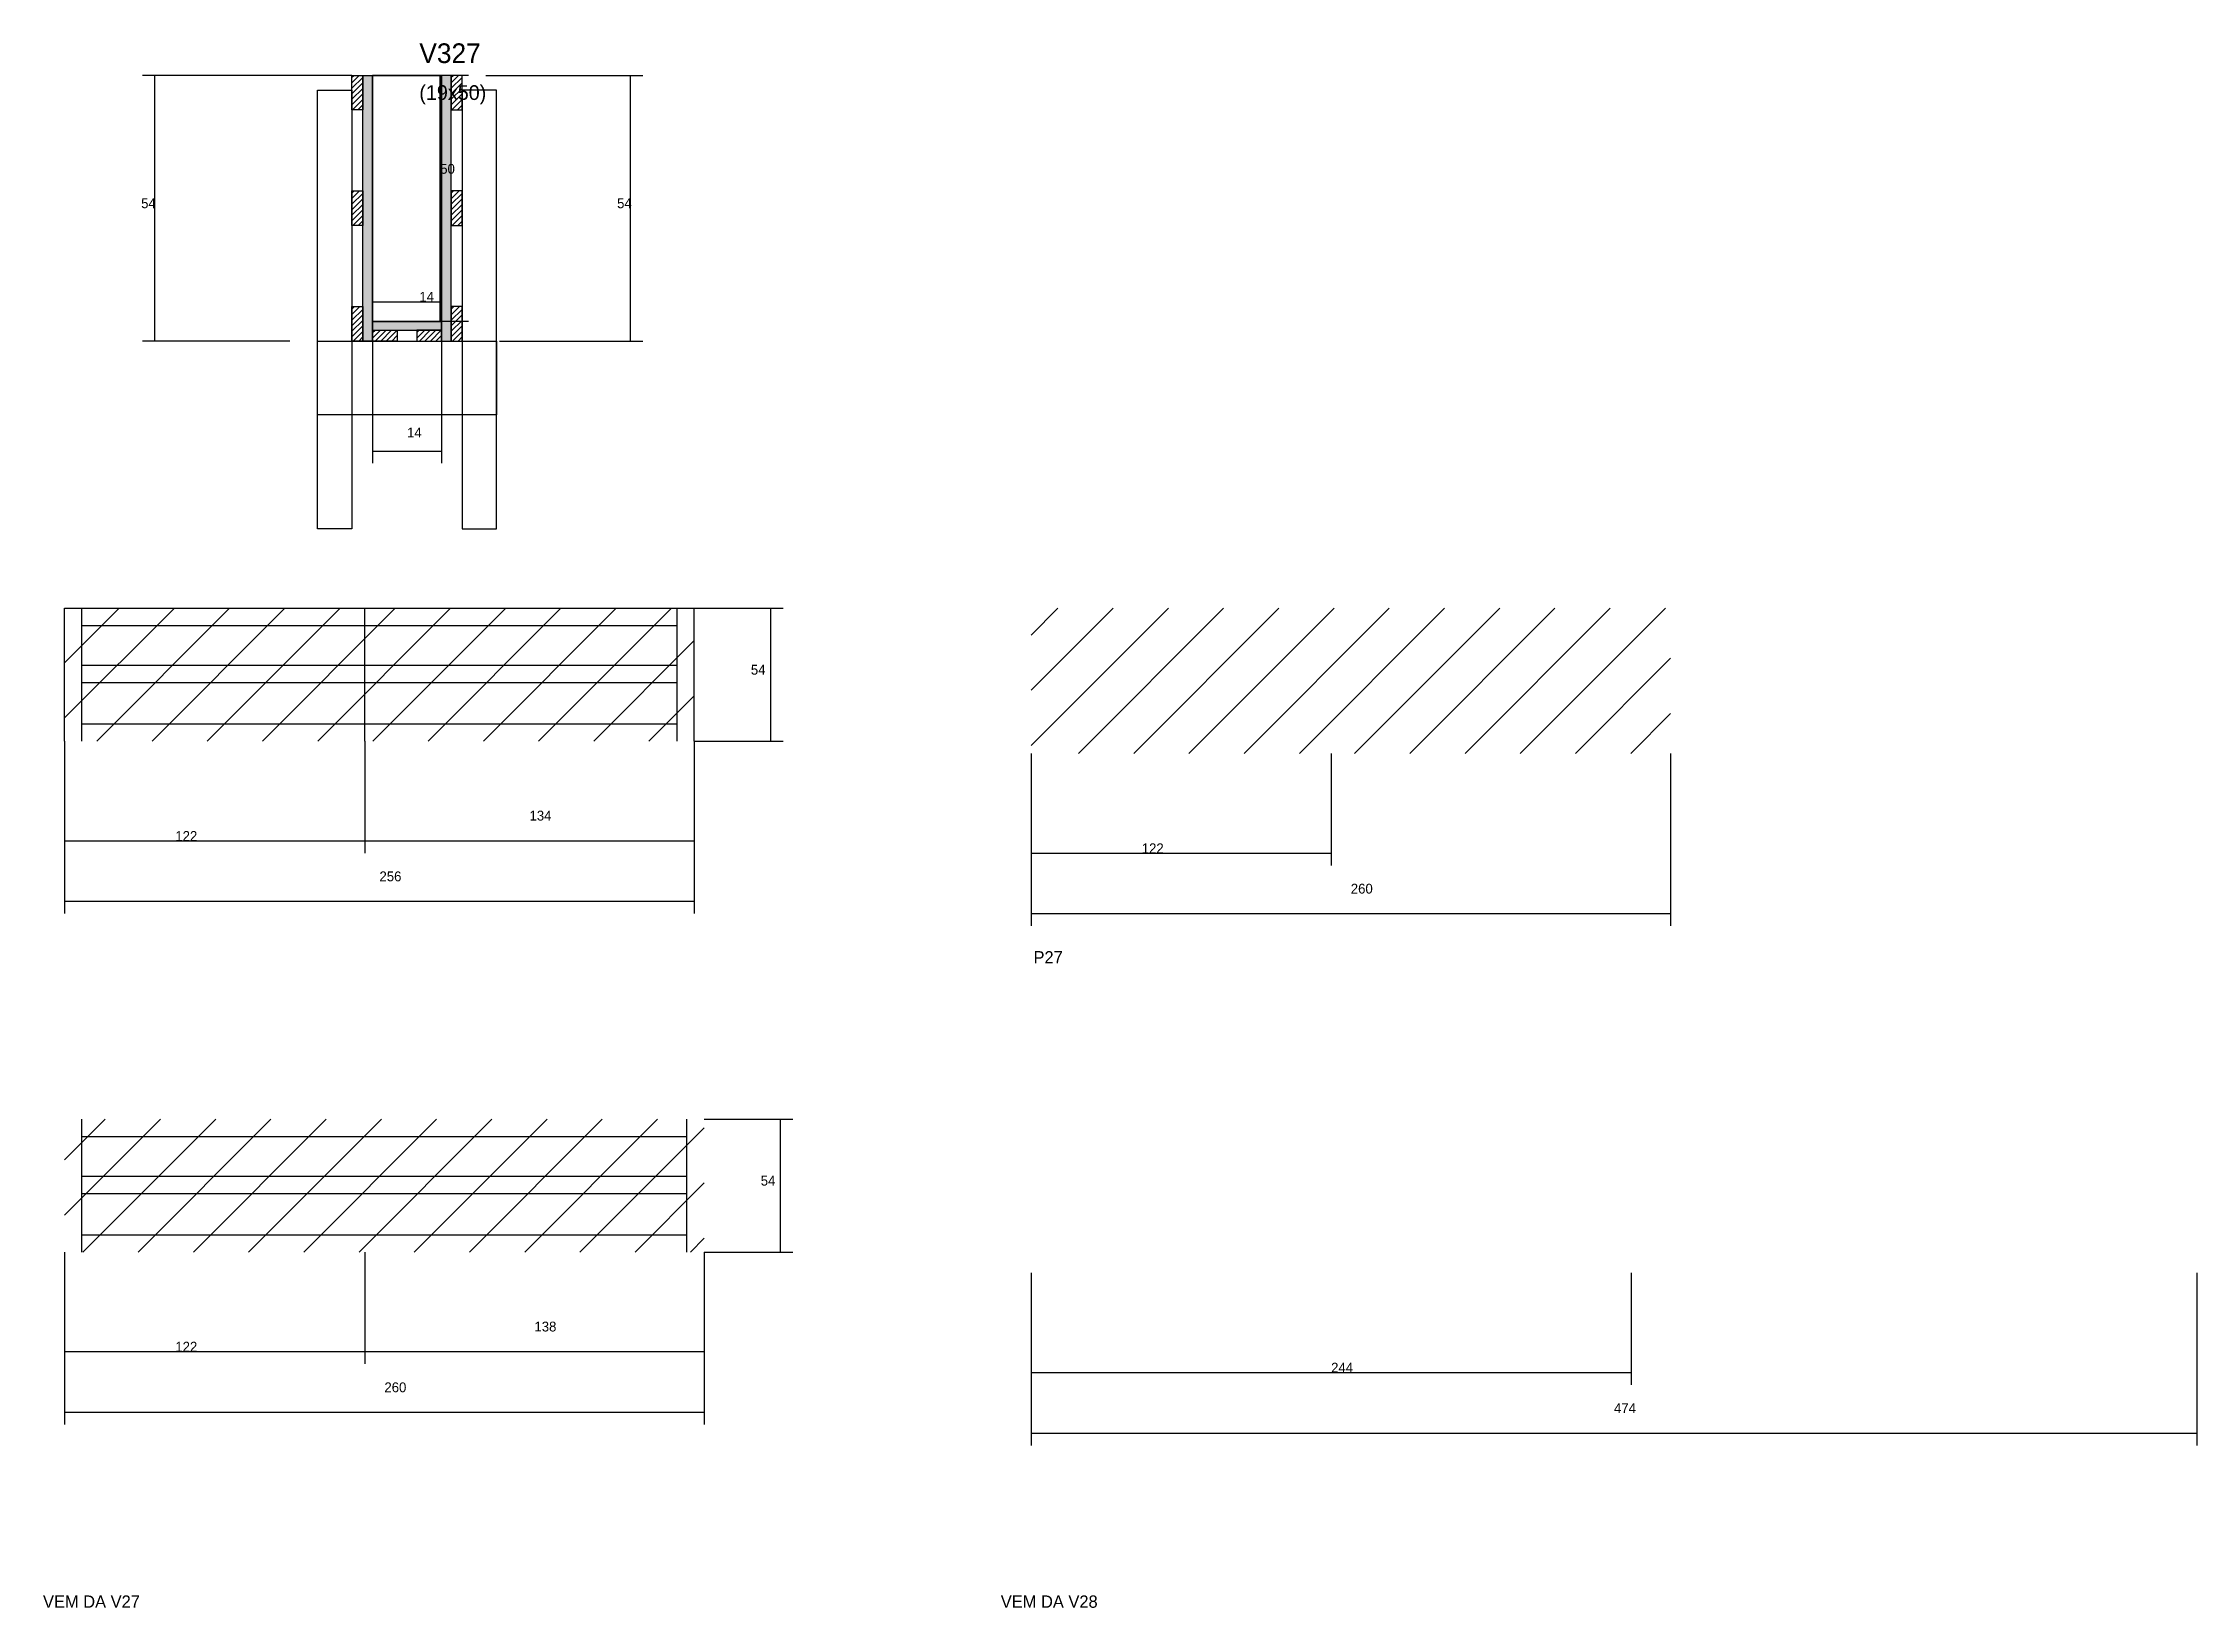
# Model space of a CAD drawing. Header units: metres. Extents: x -2848 to 21926, y -45195 to 1016.
# Drawn here: x 4647 to 5523, y -5023 to -4387 of the extents above; entities that cross this region are included whole.
import ezdxf

# ---------------------------------------------------------------- set-up
doc = ezdxf.new("R2010")
doc.units = ezdxf.units.M
for name, color, linetype in [('CONCRETO', 251, 'Continuous'), ('COTA', 4, 'Continuous'), ('Cota Seção (2x)', 4, 'Continuous'), ('Hachura', 253, 'Continuous'), ('Madeira', 126, 'Continuous'), ('NOMENCLATURA', 7, 'Continuous'), ('Painéis', 200, 'Continuous'), ('REAPROVEITAMENTO', 251, 'Continuous'), ('SARR_2.2x7', 40, 'Continuous'), ('SARR_3.5x7', 81, 'Continuous'), ('Texto Seção', 7, 'Continuous')]:
    doc.layers.add(name, color=color, linetype=linetype)

msp = doc.modelspace()

# ---------------------------------------------------------------- texts
at = {"layer": 'COTA'}
for s, p in [('54', (4686.9, -4454)), ('54', (4880.4, -4454)), ('14', (4795, -4547.2)), ('54', (4934.8, -4643.6)), ('134', (4844.8, -4702.9)), ('122', (4700.8, -4711.2)), ('122', (5093.7, -4716.2)), ('256', (4783.8, -4727.6)), ('260', (5178.7, -4732.6)), ('54', (4938.8, -4851.3)), ('138', (4846.8, -4910.6)), ('122', (4700.8, -4918.8)), ('244', (5170.7, -4927.3)), ('260', (4785.8, -4935.3)), ('474', (5285.7, -4943.8))]:
    msp.add_text(s, height=4, dxfattribs=at).set_placement(p)
at = {"layer": 'Cota Seção (2x)'}
for s, p in [('50', (4808.5, -4440)), ('14', (4800, -4492))]:
    msp.add_text(s, height=4, dxfattribs=at).set_placement(p)
at = {"layer": 'NOMENCLATURA'}
msp.add_text('P27', height=5, dxfattribs=at).set_placement((5049.7, -4761))
at = {"layer": 'Texto Seção'}
for s, height, p in [('V327', 8, (4800, -4395)), ('(19x50)', 6, (4800, -4410)), ('VEM DA V27', 5, (4647, -5022.9)), ('VEM DA V28', 5, (5036.4, -5022.9))]:
    msp.add_text(s, height=height, dxfattribs=at).set_placement(p)

# ---------------------------------------------------------------- hatches: boundary and pattern name
at = {"layer": 'Hachura'}
h = msp.add_hatch(dxfattribs=at)
h.set_pattern_fill('ANSI31', scale=0.5)
h.paths.add_polyline_path([(4777, -4414), (4772.6, -4414), (4772.6, -4414), (4772.6, -4400), (4772.6, -4400), (4777, -4400), (4777, -4400), (4777, -4414)])
h = msp.add_hatch(color=8, dxfattribs=at)
h.dxf.hatch_style = 1
h.paths.add_polyline_path([(4781, -4400), (4777, -4400), (4777, -4400), (4777, -4508), (4777, -4508), (4781, -4508), (4781, -4508), (4781, -4400)])
h = msp.add_hatch(color=8, dxfattribs=at)
h.dxf.hatch_style = 1
h.paths.add_polyline_path([(4813, -4400), (4809, -4400), (4809, -4400), (4809, -4508), (4809, -4508), (4813, -4508), (4813, -4508), (4813, -4400)])
h = msp.add_hatch(dxfattribs=at)
h.set_pattern_fill('ANSI31', scale=0.5)
h.paths.add_polyline_path([(4813, -4414), (4817.4, -4414), (4817.4, -4414), (4817.4, -4400), (4817.4, -4400), (4813, -4400), (4813, -4400), (4813, -4414)])
h = msp.add_hatch(dxfattribs=at)
h.set_pattern_fill('ANSI31', scale=0.5)
h.paths.add_polyline_path([(4777, -4461), (4772.6, -4461), (4772.6, -4461), (4772.6, -4447), (4772.6, -4447), (4777, -4447), (4777, -4447), (4777, -4461)])
h = msp.add_hatch(dxfattribs=at)
h.set_pattern_fill('ANSI31', scale=0.5)
h.paths.add_polyline_path([(4813, -4461), (4817.4, -4461), (4817.4, -4461), (4817.4, -4447), (4817.4, -4447), (4813, -4447), (4813, -4447), (4813, -4461)])
h = msp.add_hatch(dxfattribs=at)
h.set_pattern_fill('ANSI31', scale=0.5)
h.paths.add_polyline_path([(4777, -4508), (4772.6, -4508), (4772.6, -4508), (4772.6, -4494), (4772.6, -4494), (4777, -4494), (4777, -4494), (4777, -4508)])
h = msp.add_hatch(color=8, dxfattribs=at)
h.dxf.hatch_style = 1
h.paths.add_polyline_path([(4809, -4503.6), (4809, -4500), (4809, -4500), (4781, -4500), (4781, -4500), (4781, -4503.6), (4781, -4503.6), (4809, -4503.6)])
h = msp.add_hatch(dxfattribs=at)
h.set_pattern_fill('ANSI31', scale=0.5)
h.paths.add_polyline_path([(4813, -4508), (4817.4, -4508), (4817.4, -4508), (4817.4, -4494), (4817.4, -4494), (4813, -4494), (4813, -4494), (4813, -4508)])
h = msp.add_hatch(dxfattribs=at)
h.set_pattern_fill('ANSI31', scale=0.5)
h.paths.add_polyline_path([(4781, -4508), (4781, -4503.6), (4781, -4503.6), (4791, -4503.6), (4791, -4503.6), (4791, -4508), (4791, -4508), (4781, -4508)])
h = msp.add_hatch(dxfattribs=at)
h.set_pattern_fill('ANSI31', scale=0.5)
h.paths.add_polyline_path([(4809, -4508), (4809, -4503.6), (4809, -4503.6), (4799, -4503.6), (4799, -4503.6), (4799, -4508), (4799, -4508), (4809, -4508)])
at = {"layer": 'REAPROVEITAMENTO'}
h = msp.add_hatch(dxfattribs=at)
h.set_pattern_fill('ANSI31', scale=5)
h.paths.add_polyline_path([(4911.8, -4670.6), (4911.8, -4616.6), (4911.8, -4616.6), (4655.8, -4616.6), (4655.8, -4616.6), (4655.8, -4670.6), (4655.8, -4670.6), (4911.8, -4670.6)])
h = msp.add_hatch(dxfattribs=at)
h.set_pattern_fill('ANSI31', scale=5)
h.paths.add_polyline_path([(5308.7, -4675.6), (5308.7, -4616.6), (5308.7, -4616.6), (5048.7, -4616.6), (5048.7, -4616.6), (5048.7, -4675.6), (5048.7, -4675.6), (5308.7, -4675.6)])
h = msp.add_hatch(dxfattribs=at)
h.set_pattern_fill('ANSI31', scale=5)
h.paths.add_polyline_path([(4915.8, -4878.3), (4915.8, -4824.3), (4915.8, -4824.3), (4655.8, -4824.3), (4655.8, -4824.3), (4655.8, -4878.3), (4655.8, -4878.3), (4915.8, -4878.3)])

# ---------------------------------------------------------------- linework, layer by layer
at = {"layer": 'CONCRETO'}
for points in [[(4781, -4400), (4781, -4400), (4809, -4400), (4809, -4428), (4809, -4428), (4809, -4500), (4781, -4500), (4781, -4400)], [(4781, -4500), (4809, -4500), (4809, -4400), (4781, -4400)]]:
    msp.add_lwpolyline(points, close=True, dxfattribs=at)
at = {"layer": 'COTA'}
for p, q in [((4772.6, -4400), (4687.4, -4400)), ((4692.4, -4508), (4692.4, -4400)), ((4827, -4400), (4890.9, -4400)), ((4885.9, -4508), (4885.9, -4400)), ((4747.4, -4508), (4687.4, -4508)), ((4781, -4508), (4781, -4557.7)), ((4809, -4508), (4809, -4557.7)), ((4832.6, -4508), (4890.9, -4508)), ((4781, -4552.7), (4809, -4552.7)), ((4911.8, -4616.6), (4947.9, -4616.6)), ((4942.9, -4670.6), (4942.9, -4616.6)), ((4655.8, -4670.6), (4655.8, -4716.2)), ((4655.8, -4670.6), (4655.8, -4740.7)), ((4777.8, -4670.6), (4777.8, -4716.2)), ((4777.8, -4670.6), (4777.8, -4716.2)), ((4911.8, -4670.6), (4911.8, -4716.2)), ((4911.8, -4670.6), (4911.8, -4740.7)), ((4911.8, -4670.6), (4947.9, -4670.6)), ((5048.7, -4675.6), (5048.7, -4721.2)), ((5048.7, -4675.6), (5048.7, -4745.7)), ((5170.7, -4675.6), (5170.7, -4721.2)), ((5308.7, -4675.6), (5308.7, -4745.7)), ((4655.8, -4711.2), (4777.8, -4711.2)), ((4777.8, -4711.2), (4911.8, -4711.2)), ((5048.7, -4716.2), (5170.7, -4716.2)), ((4655.8, -4735.7), (4911.8, -4735.7)), ((5048.7, -4740.7), (5308.7, -4740.7)), ((4915.8, -4824.3), (4951.9, -4824.3)), ((4946.9, -4878.3), (4946.9, -4824.3)), ((4655.8, -4878.3), (4655.8, -4923.8)), ((4655.8, -4878.3), (4655.8, -4948.4)), ((4777.8, -4878.3), (4777.8, -4923.8)), ((4777.8, -4878.3), (4777.8, -4923.8)), ((4915.8, -4878.3), (4915.8, -4923.8)), ((4915.8, -4878.3), (4915.8, -4948.4)), ((4915.8, -4878.3), (4951.9, -4878.3)), ((5048.7, -4886.8), (5048.7, -4932.3)), ((5048.7, -4886.8), (5048.7, -4956.9)), ((5292.7, -4886.8), (5292.7, -4932.3)), ((5522.7, -4886.8), (5522.7, -4956.9)), ((4655.8, -4918.8), (4777.8, -4918.8)), ((4777.8, -4918.8), (4915.8, -4918.8)), ((5048.7, -4927.3), (5292.7, -4927.3)), ((4655.8, -4943.4), (4915.8, -4943.4)), ((5048.7, -4951.9), (5522.7, -4951.9))]:
    msp.add_line(p, q, dxfattribs=at)
at = {"layer": 'Cota Seção (2x)'}
for p, q in [((4820, -4400), (4803.5, -4400)), ((4808.5, -4500), (4808.5, -4400)), ((4781, -4508), (4781, -4487)), ((4781, -4492), (4809, -4492)), ((4809, -4508), (4809, -4487)), ((4820, -4500), (4803.5, -4500))]:
    msp.add_line(p, q, dxfattribs=at)
at = {"layer": 'Madeira'}
for points in [[(4777, -4414), (4772.6, -4414), (4772.6, -4400), (4777, -4400)], [(4813, -4414), (4817.4, -4414), (4817.4, -4400), (4813, -4400)], [(4777, -4461), (4772.6, -4461), (4772.6, -4447), (4777, -4447)], [(4813, -4461), (4817.4, -4461), (4817.4, -4447), (4813, -4447)], [(4777, -4508), (4772.6, -4508), (4772.6, -4494), (4777, -4494)], [(4813, -4508), (4817.4, -4508), (4817.4, -4494), (4813, -4494)], [(4781, -4508), (4781, -4503.6), (4791, -4503.6), (4791, -4508)], [(4809, -4508), (4809, -4503.6), (4799, -4503.6), (4799, -4508)]]:
    msp.add_lwpolyline(points, close=True, dxfattribs=at)
at = {"layer": 'Painéis'}
for p, q in [((4781, -4508), (4781, -4400)), ((4809, -4508), (4809, -4400)), ((4781, -4500), (4809, -4500)), ((4781, -4503.6), (4781, -4500)), ((4809, -4503.6), (4809, -4500)), ((4655.8, -4616.6), (4911.8, -4616.6)), ((4655.8, -4670.6), (4655.8, -4616.6)), ((4777.8, -4670.6), (4777.8, -4616.6)), ((4911.8, -4670.6), (4911.8, -4616.6))]:
    msp.add_line(p, q, dxfattribs=at)
for points in [[(4777, -4400), (4781, -4400), (4781, -4508), (4777, -4508)], [(4813, -4400), (4809, -4400), (4809, -4508), (4813, -4508)], [(4809, -4503.6), (4809, -4500), (4781, -4500), (4781, -4503.6)]]:
    msp.add_lwpolyline(points, close=True, dxfattribs=at)
at = {"layer": 'SARR_2.2x7'}
for p, q in [((4662.8, -4670.6), (4662.8, -4616.6)), ((4904.8, -4670.6), (4904.8, -4616.6)), ((4662.8, -4623.6), (4777.8, -4623.6)), ((4777.8, -4623.6), (4904.8, -4623.6)), ((4662.8, -4639.8), (4777.8, -4639.8)), ((4777.8, -4639.8), (4904.8, -4639.8)), ((4662.8, -4646.8), (4777.8, -4646.8)), ((4777.8, -4646.8), (4904.8, -4646.8)), ((4662.8, -4663.6), (4777.8, -4663.6)), ((4777.8, -4663.6), (4904.8, -4663.6)), ((4662.8, -4878.3), (4662.8, -4824.3)), ((4908.8, -4878.3), (4908.8, -4824.3)), ((4662.8, -4831.3), (4777.8, -4831.3)), ((4777.8, -4831.3), (4908.8, -4831.3)), ((4662.8, -4847.5), (4777.8, -4847.5)), ((4777.8, -4847.5), (4908.8, -4847.5)), ((4662.8, -4854.5), (4777.8, -4854.5)), ((4777.8, -4854.5), (4908.8, -4854.5)), ((4662.8, -4871.3), (4777.8, -4871.3)), ((4777.8, -4871.3), (4908.8, -4871.3))]:
    msp.add_line(p, q, dxfattribs=at)
at = {"layer": 'SARR_3.5x7'}
for points in [[(4758.6, -4406), (4772.6, -4406), (4772.6, -4584.4), (4758.6, -4584.4)], [(4831.4, -4406), (4817.4, -4406), (4817.4, -4584.4), (4831.4, -4584.4)], [(4758.6, -4508), (4831.4, -4508), (4831.4, -4538), (4758.6, -4538)]]:
    msp.add_lwpolyline(points, close=True, dxfattribs=at)

msp.set_redraw_order([(e.dxf.handle, doc.entitydb.next_handle()) for e in msp.query("TEXT MTEXT ATTDEF DIMENSION ARC_DIMENSION")])  # texts and dimensions are drawn at this point

doc.saveas('drawing.dxf')
